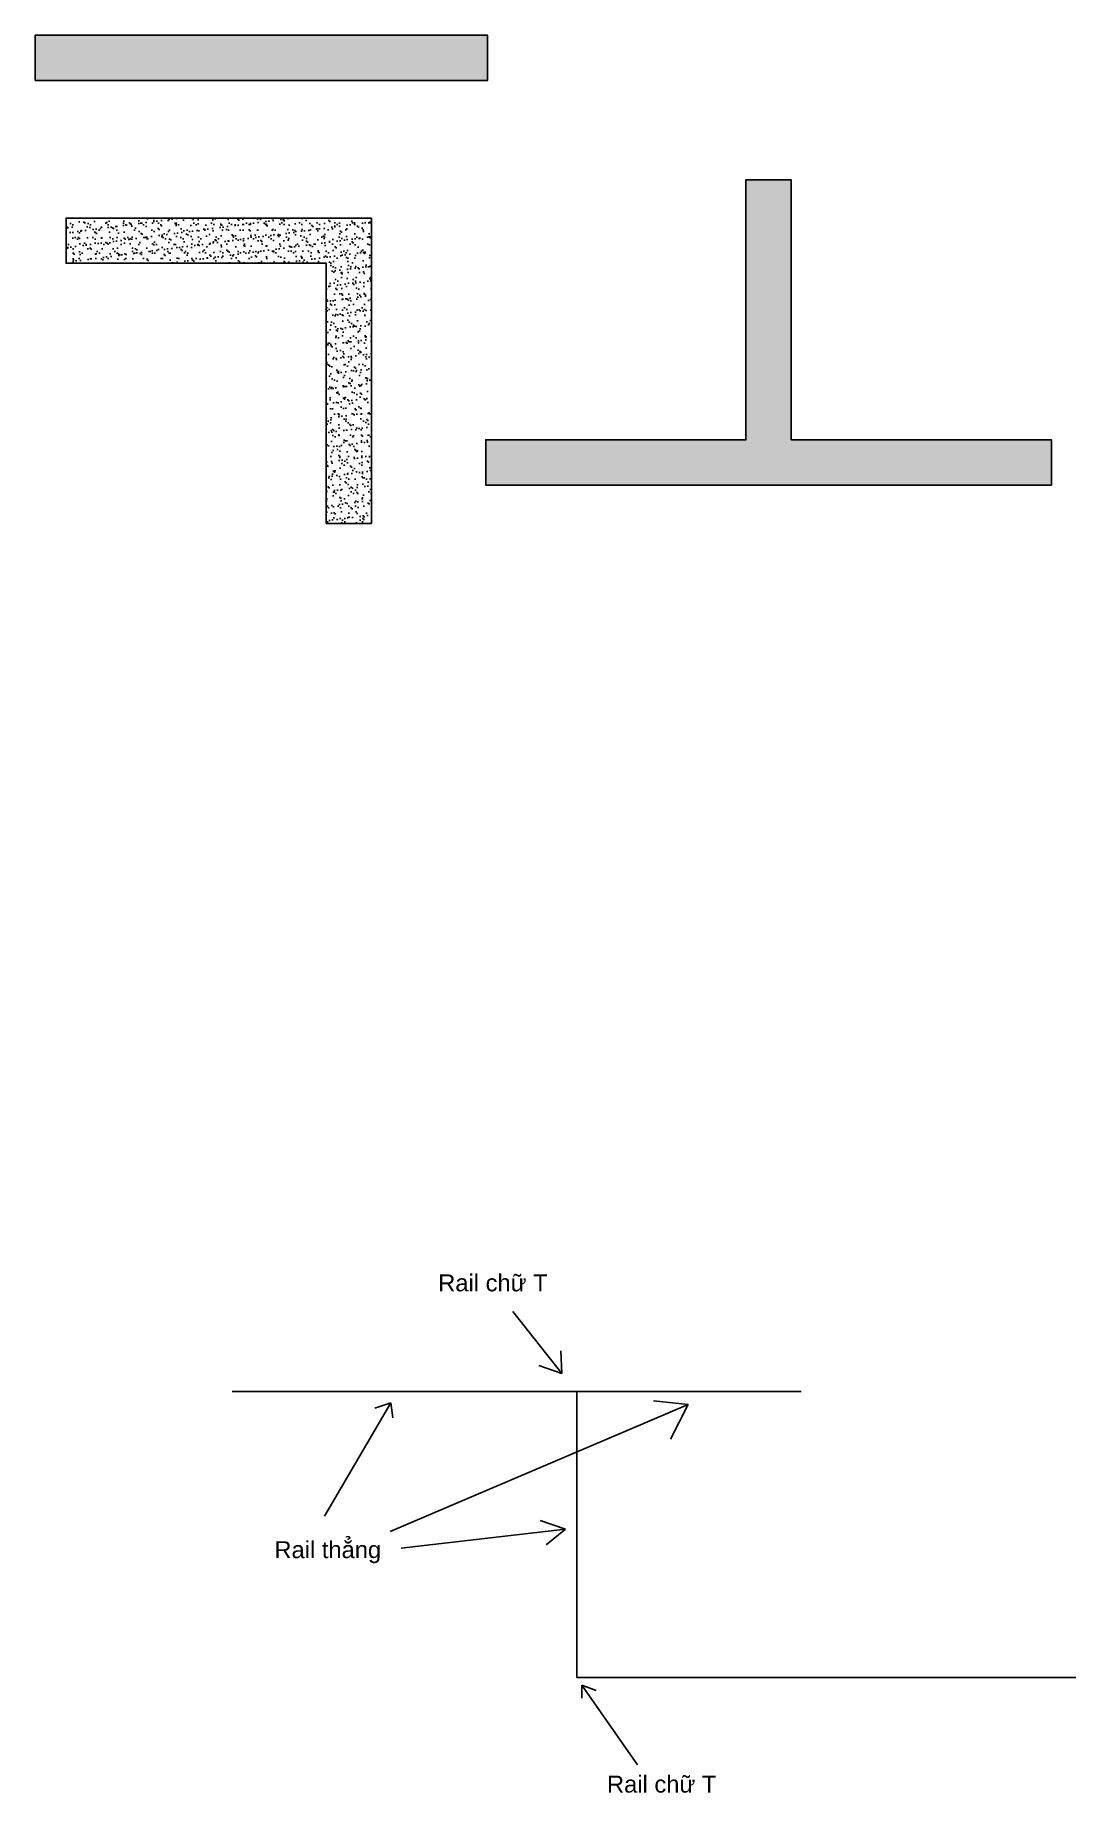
# Model space of a CAD drawing. Header units: inches. Extents: x 4890 to 14474, y 176 to 6708.
# Drawn here: x 12634 to 14474, y 1681 to 4791 of the extents above; entities that cross this region are included whole.
import ezdxf

# ---------------------------------------------------------------- set-up
doc = ezdxf.new("R2010")
doc.units = ezdxf.units.IN
doc.header["$MEASUREMENT"] = 0
doc.styles.get("Standard").update_dxf_attribs({"font": 'arial.ttf'})

msp = doc.modelspace()

# ---------------------------------------------------------------- texts
for s, p in [('Rail chữ T', (13346.5, 2568.7)), ('Rail thẳng', (13056.9, 2096.7)), ('Rail chữ T', (13644.9, 1681.9))]:
    msp.add_text(s, height=30).set_placement(p)

# ---------------------------------------------------------------- hatches: boundary and pattern name
h = msp.add_hatch()
h.set_pattern_fill('AR-SAND', color=256, scale=10)
h.paths.add_polyline_path([(13433.9, 4790.9), (12633.9, 4790.9), (12633.9, 4710.9), (13433.9, 4710.9)])
h = msp.add_hatch()
h.set_pattern_fill('AR-SAND', color=256, scale=10)
h.paths.add_polyline_path([(14430.5, 4075.1), (13970.5, 4075.1), (13970.5, 4535.1), (13890.5, 4535.1), (13890.5, 4075.1), (13430.5, 4075.1), (13430.5, 3995.1), (14430.5, 3995.1)])
h = msp.add_hatch()
h.set_pattern_fill('AR-SAND', color=256, scale=10)
h.paths.add_polyline_path([(13228.5, 4467.3), (12688.5, 4467.3), (12688.5, 4387.3), (13148.5, 4387.3), (13148.5, 3927.3), (13228.5, 3927.3)])

# ---------------------------------------------------------------- linework, layer by layer
for p, q in [((13478.6, 2532.9), (13564.9, 2423.2)), ((13564.9, 2423.2), (13563.5, 2463.7)), ((13563.5, 2463.7), (13564.9, 2423.2)), ((13564.9, 2423.2), (13524.3, 2437.6)), ((12982.3, 2391.3), (13988.3, 2391.3)), ((13145.2, 2170.7), (13262.8, 2371.6)), ((13262.8, 2371.6), (13234.3, 2362)), ((13234.3, 2362), (13262.8, 2371.6)), ((13261.7, 2143.7), (13788.3, 2368.4)), ((13262.8, 2371.6), (13266.4, 2345.1)), ((13591.3, 2391.3), (13591.3, 1885.5)), ((13788.3, 2368.4), (13726.9, 2374.9)), ((13726.9, 2374.9), (13788.3, 2368.4)), ((13788.3, 2368.4), (13756.9, 2307)), ((13281, 2114.2), (13571.8, 2147.7)), ((13571.8, 2147.7), (13526.9, 2163.2)), ((13526.9, 2163.2), (13571.8, 2147.7)), ((13571.8, 2147.7), (13537.5, 2120)), ((13591.3, 1885.5), (14473.8, 1885.5)), ((13699, 1731.3), (13600.5, 1871.8)), ((13600.5, 1871.8), (13600.5, 1849.2)), ((13600.5, 1849.2), (13600.5, 1871.8)), ((13600.5, 1871.8), (13625.6, 1862.5))]:
    msp.add_line(p, q)
at = {"color": 1}
for p, q in [((13591.3, 2391.3), (13541.3, 2391.3)), ((13541.3, 2391.3), (13641.3, 2391.3)), ((13641.3, 2391.3), (13591.3, 2391.3)), ((13591.3, 2391.3), (13591.3, 2341.3)), ((13591.3, 1885.5), (13591.3, 1935.5)), ((13591.3, 1885.5), (13641.3, 1885.5)), ((13641.3, 1885.5), (13591.3, 1885.5))]:
    msp.add_line(p, q, dxfattribs=at)
for points in [[(12633.9, 4710.9), (13433.9, 4710.9), (13433.9, 4790.9), (12633.9, 4790.9)], [(14430.5, 3995.1), (14430.5, 4075.1), (13970.5, 4075.1), (13970.5, 4535.1), (13890.5, 4535.1), (13890.5, 4075.1), (13430.5, 4075.1), (13430.5, 3995.1)], [(13228.5, 4467.3), (13228.5, 3927.3), (13148.5, 3927.3), (13148.5, 4387.3), (12688.5, 4387.3), (12688.5, 4467.3)]]:
    msp.add_lwpolyline(points, close=True)

msp.set_redraw_order([(e.dxf.handle, doc.entitydb.next_handle()) for e in msp.query("TEXT MTEXT ATTDEF DIMENSION ARC_DIMENSION")])  # texts and dimensions are drawn at this point

doc.saveas('drawing.dxf')
